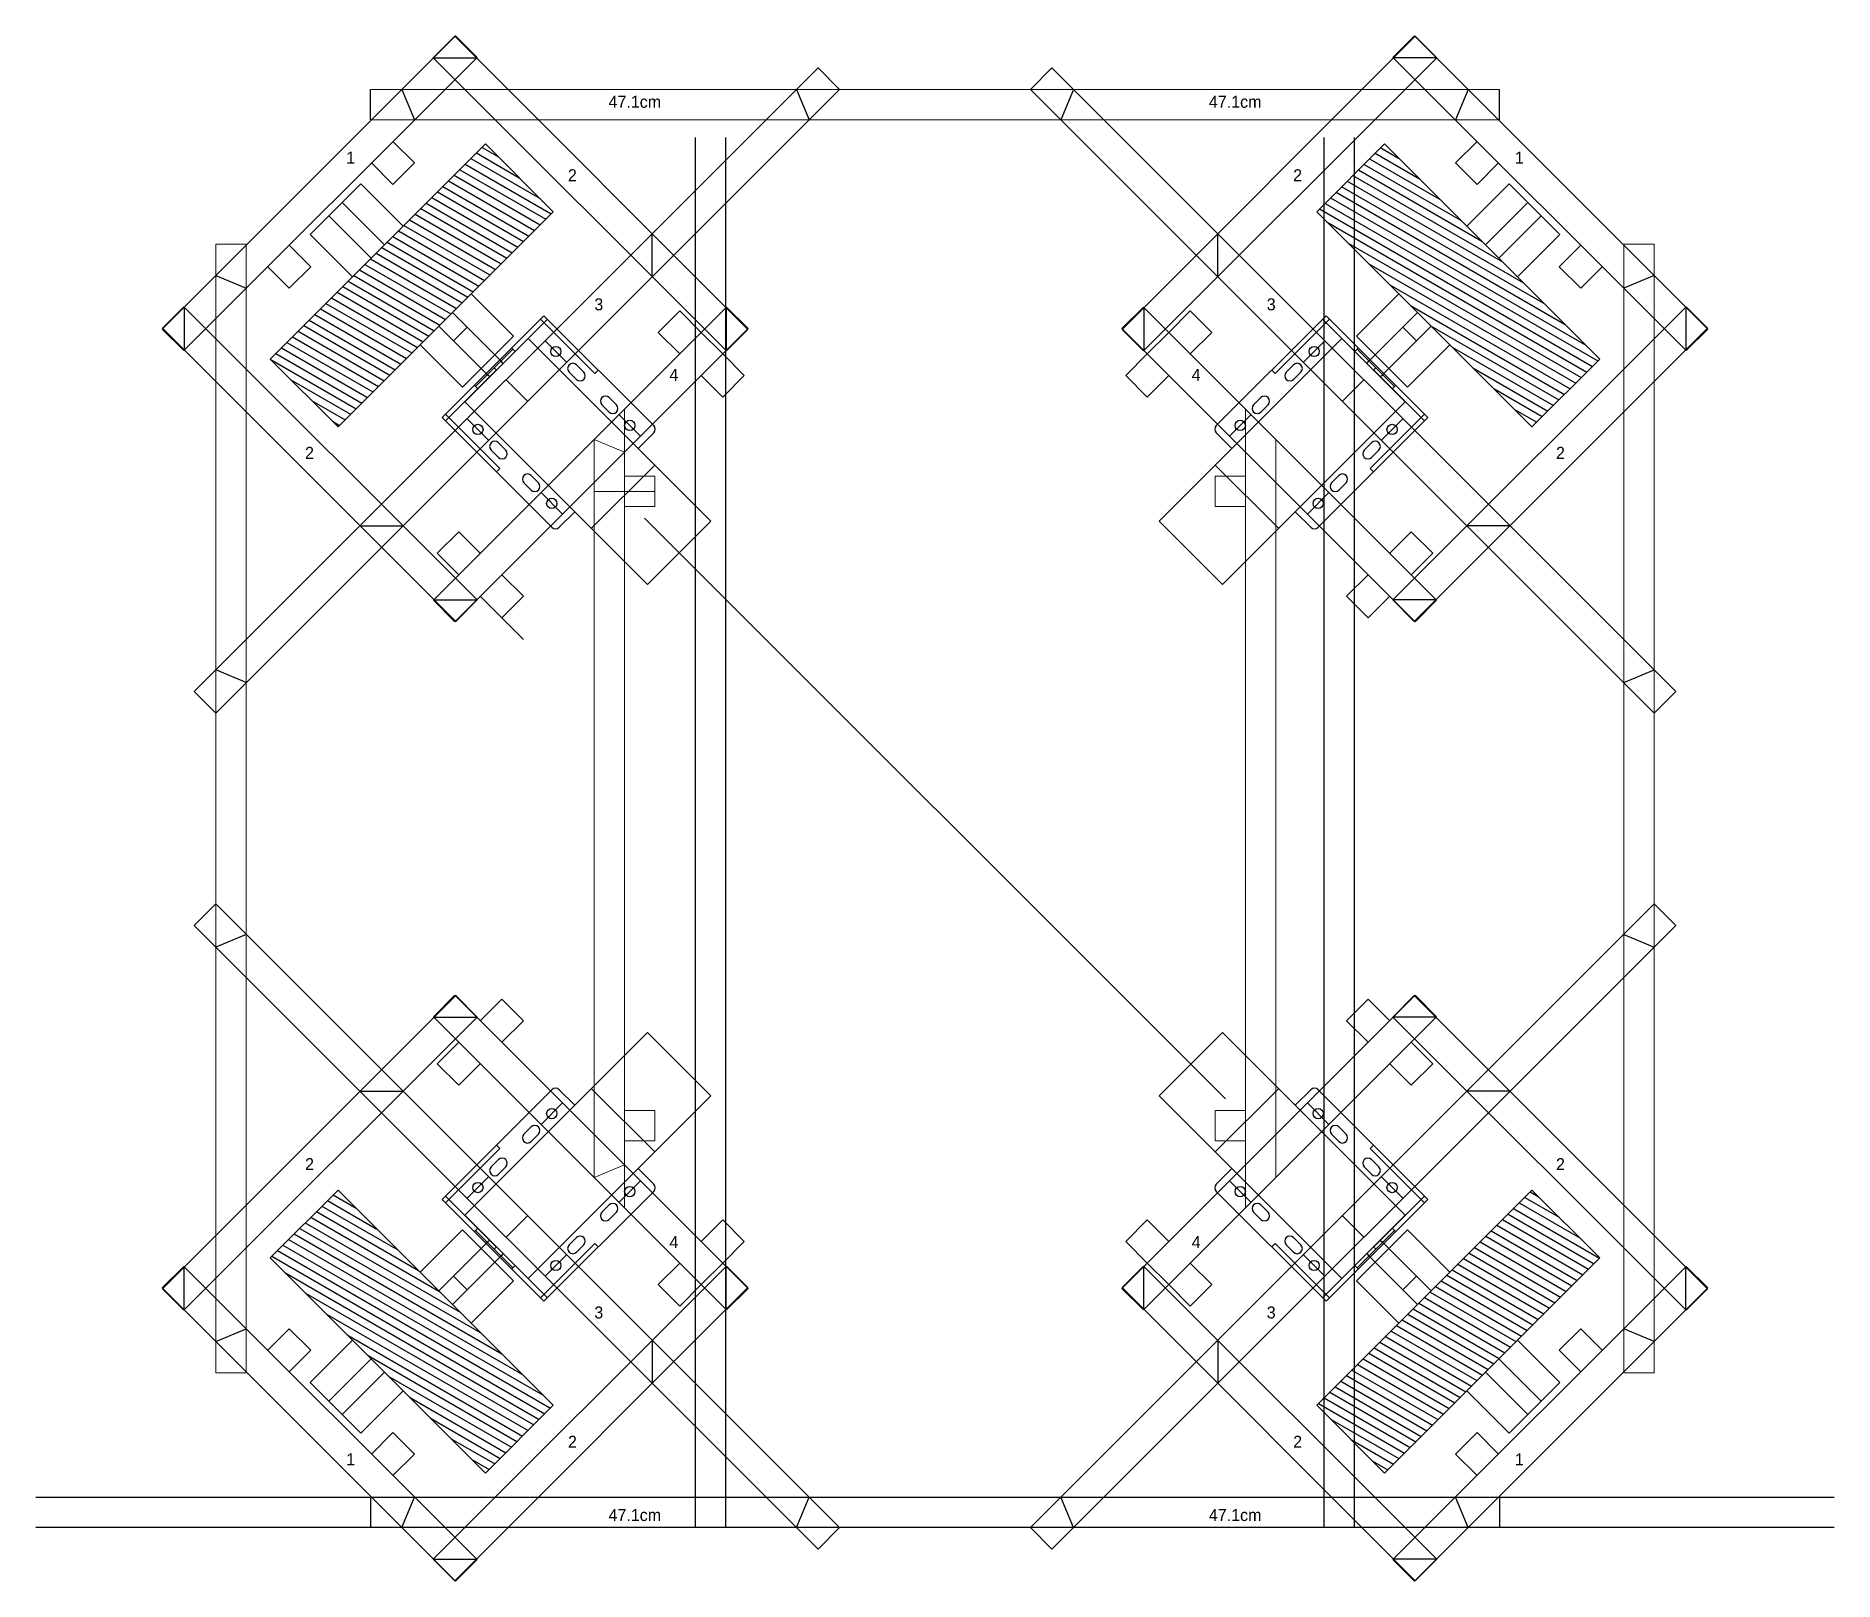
# Model space of a CAD drawing. Header units: millimetres. Extents: x -15418 to 43885, y -27590 to 23052.
# Drawn here: x -14274 to -13524, y 79 to 724 of the extents above; entities that cross this region are included whole.
import ezdxf

# ---------------------------------------------------------------- set-up
doc = ezdxf.new("R2010")
doc.units = ezdxf.units.MM
doc.header["$LTSCALE"] = 0.5
doc.linetypes.add('DASHEDX2', pattern=[38.1, 25.4, -12.7])
doc.layers.get('0').update_dxf_attribs({"lineweight": 5})
doc.layers.get('Defpoints').update_dxf_attribs({"color": 4})
for name, color, linetype in [('Layer1', 1, 'Continuous'), ('Layer2', 2, 'Continuous'), ('Layer3', 9, 'Continuous')]:
    doc.layers.add(name, color=color, linetype=linetype)
doc.layers.add('Layer5', color=51, linetype='Continuous', lineweight=5)
doc.layers.add('Layer6', color=7, linetype='DASHEDX2', lineweight=5)
pattern_1 = [(150, (-14154.2347, 671.841), (-1.5875, -2.74963), [])]

msp = doc.modelspace()

# ---------------------------------------------------------------- texts
at = {"layer": 'Layer1', "char_height": 5}
for s, width, insert, attachment_point in [('47.1cm', 7.906836, (-14034.9388, 698.9626), 1), ('47.1cm', 7.906836, (-13762.6024, 698.9626), 3), ('1', 7.452178, (-14144.3905, 675.6485), 1), ('1', 7.452178, (-13653.1507, 675.6485), 3), ('2', 7.452178, (-14051.8761, 668.3169), 1), ('2', 7.452178, (-13745.665, 668.3169), 3), ('3', 7.452178, (-14040.8715, 614.4431), 1), ('3', 7.452178, (-13756.6696, 614.4431), 3), ('4', 7.452178, (-14009.5491, 585.0256), 1), ('4', 7.452178, (-13787.9921, 585.0256), 3), ('2', 7.452178, (-14161.5245, 552.4817), 1), ('2', 7.452178, (-13636.0166, 552.4817), 3), ('2', 7.452178, (-14161.5245, 250.7019), 7), ('2', 7.452178, (-13636.0166, 250.7019), 9), ('4', 7.452178, (-14009.5491, 218.1581), 7), ('4', 7.452178, (-13787.9921, 218.1581), 9), ('3', 7.452178, (-14040.8715, 188.7406), 7), ('3', 7.452178, (-13756.6696, 188.7406), 9), ('2', 7.452178, (-14051.8761, 134.8668), 7), ('2', 7.452178, (-13745.665, 134.8668), 9), ('1', 7.452178, (-14144.3905, 127.5352), 7), ('1', 7.452178, (-13653.1507, 127.5352), 9), ('47.1cm', 7.906836, (-14034.9388, 104.2211), 7), ('47.1cm', 7.906836, (-13762.6024, 104.2211), 9)]:
    msp.add_mtext_dynamic_manual_height_columns(s, width=width, gutter_width=25, heights=[0], dxfattribs=dict(at, insert=insert, attachment_point=attachment_point))

# ---------------------------------------------------------------- hatches: boundary and pattern name
at = {"layer": 'Defpoints'}
h = msp.add_hatch(dxfattribs=at)
h.set_pattern_fill('ANSI31', color=256, angle=465)
h.set_pattern_definition(pattern_1)
h.paths.add_polyline_path([(-14057.9837, 650.6076), (-14086.268, 678.8918), (-14176.0706, 589.0893), (-14147.7863, 560.805)])
h = msp.add_hatch(dxfattribs=at)
h.set_pattern_fill('ANSI31', color=256, angle=465)
h.set_pattern_definition(pattern_1)
h.paths.add_polyline_path([(-13649.7549, 560.805), (-13621.4706, 589.0893), (-13711.2731, 678.8918), (-13739.5574, 650.6076)])
h = msp.add_hatch(dxfattribs=at)
h.set_pattern_fill('ANSI31', color=256, angle=465)
h.set_pattern_definition(pattern_1)
h.paths.add_polyline_path([(-14147.7863, 242.3787), (-14176.0706, 214.0944), (-14086.268, 124.2918), (-14057.9837, 152.5761)])
h = msp.add_hatch(dxfattribs=at)
h.set_pattern_fill('ANSI31', color=256, angle=465)
h.set_pattern_definition(pattern_1)
h.paths.add_polyline_path([(-13739.5574, 152.5761), (-13711.2731, 124.2918), (-13621.4706, 214.0944), (-13649.7549, 242.3787)])

# ---------------------------------------------------------------- linework, layer by layer
for p, q in [((-14086.268, 678.8918), (-14176.0706, 589.0893)), ((-14086.268, 678.8918), (-14176.0706, 589.0893)), ((-14057.9837, 650.6076), (-14086.268, 678.8918)), ((-13739.5574, 650.6076), (-13711.2731, 678.8918)), ((-13711.2731, 678.8918), (-13621.4706, 589.0893)), ((-13711.2731, 678.8918), (-13621.4706, 589.0893)), ((-14159.4536, 641.0616), (-14138.2404, 662.2748)), ((-14120.5627, 644.5972), (-14138.2404, 662.2748)), ((-13676.9785, 644.5972), (-13659.3008, 662.2748)), ((-13638.0876, 641.0616), (-13659.3008, 662.2748)), ((-14110.3097, 654.8502), (-14152.029, 613.1309)), ((-14152.029, 613.1309), (-14110.3097, 654.8502)), ((-13687.2315, 654.8502), (-13645.5122, 613.1309)), ((-13645.5122, 613.1309), (-13687.2315, 654.8502)), ((-14147.7863, 560.805), (-14057.9837, 650.6076)), ((-13649.7549, 560.805), (-13739.5574, 650.6076)), ((-14141.7759, 623.384), (-14159.4536, 641.0616)), ((-13655.7653, 623.384), (-13638.0876, 641.0616)), ((-14092.2784, 616.3129), (-14074.6008, 598.6352)), ((-13705.2627, 616.3129), (-13722.9404, 598.6352)), ((-14113.4916, 595.0997), (-14095.814, 577.422)), ((-14074.6008, 598.6352), (-14095.814, 577.422)), ((-13722.9404, 598.6352), (-13701.7272, 577.422)), ((-13684.0495, 595.0997), (-13701.7272, 577.422)), ((-14176.0706, 589.0893), (-14147.7863, 560.805)), ((-13621.4706, 589.0893), (-13649.7549, 560.805)), ((-14176.0706, 214.0944), (-14147.7863, 242.3787)), ((-14147.7863, 242.3787), (-14057.9837, 152.5761)), ((-13649.7549, 242.3787), (-13739.5574, 152.5761)), ((-13621.4706, 214.0944), (-13649.7549, 242.3787)), ((-14113.4916, 208.084), (-14095.814, 225.7617)), ((-14074.6008, 204.5485), (-14095.814, 225.7617)), ((-13722.9404, 204.5485), (-13701.7272, 225.7617)), ((-13684.0495, 208.084), (-13701.7272, 225.7617)), ((-14086.268, 124.2918), (-14176.0706, 214.0944)), ((-14086.268, 124.2918), (-14176.0706, 214.0944)), ((-13711.2731, 124.2918), (-13621.4706, 214.0944)), ((-13711.2731, 124.2918), (-13621.4706, 214.0944)), ((-14092.2784, 186.8708), (-14074.6008, 204.5485)), ((-13705.2627, 186.8708), (-13722.9404, 204.5485)), ((-14110.3097, 148.3335), (-14152.029, 190.0528)), ((-14152.029, 190.0528), (-14110.3097, 148.3335)), ((-13687.2315, 148.3335), (-13645.5122, 190.0528)), ((-13645.5122, 190.0528), (-13687.2315, 148.3335)), ((-14141.7759, 179.7997), (-14159.4536, 162.1221)), ((-13655.7653, 179.7997), (-13638.0876, 162.1221)), ((-14159.4536, 162.1221), (-14138.2404, 140.9088)), ((-14120.5627, 158.5865), (-14138.2404, 140.9088)), ((-13676.9785, 158.5865), (-13659.3008, 140.9088)), ((-13638.0876, 162.1221), (-13659.3008, 140.9088)), ((-14057.9837, 152.5761), (-14086.268, 124.2918)), ((-13739.5574, 152.5761), (-13711.2731, 124.2918))]:
    msp.add_line(p, q)
at = {"layer": 'Defpoints', "transparency": 33554661}
for p, q in [((-13998.6557, 101.5918), (-13998.6557, 681.5918)), ((-13985.9557, 101.5918), (-13985.9557, 681.5918)), ((-13736.4504, 101.5918), (-13736.4504, 681.5918)), ((-13723.7504, 101.5918), (-13723.7504, 681.5918))]:
    msp.add_line(p, q, dxfattribs=at)
at = {"layer": 'Defpoints'}
for p, q in [((-14061.8728, 607.1205), (-14104.2992, 564.6941)), ((-14060.4586, 605.7063), (-14102.885, 563.2799)), ((-14061.8728, 607.1205), (-14063.287, 605.7063)), ((-14063.287, 605.7063), (-14040.6596, 583.0789)), ((-14061.8728, 607.1205), (-14016.116, 561.3636)), ((-13735.6683, 607.1205), (-13781.4252, 561.3636)), ((-13734.2541, 605.7063), (-13756.8815, 583.0789)), ((-13737.0825, 605.7063), (-13694.6561, 563.2799)), ((-13735.6683, 607.1205), (-13693.2419, 564.6941)), ((-13735.6683, 607.1205), (-13734.2541, 605.7063)), ((-14073.8937, 592.2713), (-14075.3079, 593.6855)), ((-13723.6475, 592.2713), (-13722.2333, 593.6855)), ((-14048.3317, 586.7205), (-14045.2912, 583.6799)), ((-13749.2094, 586.7205), (-13752.25, 583.6799)), ((-14089.45, 576.7149), (-14090.8642, 578.1291)), ((-14051.3723, 583.6799), (-14048.3317, 580.6394)), ((-14040.6596, 583.0789), (-14039.2454, 584.4931)), ((-13756.8815, 583.0789), (-13758.2957, 584.4931)), ((-13746.1689, 583.6799), (-13749.2094, 580.6394)), ((-13708.0912, 576.7149), (-13706.6769, 578.1291)), ((-14037.7251, 570.0328), (-14034.6846, 566.9922)), ((-14034.6846, 573.0733), (-14031.644, 570.0328)), ((-13762.8566, 573.0733), (-13765.8971, 570.0328)), ((-13759.816, 570.0328), (-13762.8566, 566.9922)), ((-14104.2992, 564.6941), (-14102.885, 566.1083)), ((-14058.5424, 518.9372), (-14104.2992, 564.6941)), ((-14102.885, 566.1083), (-14080.2576, 543.4809)), ((-13738.9988, 518.9372), (-13693.2419, 564.6941)), ((-13694.6561, 566.1083), (-13717.2835, 543.4809)), ((-13693.2419, 564.6941), (-13694.6561, 566.1083)), ((-14016.116, 558.3231), (-14022.6213, 551.8177)), ((-13781.4252, 558.3231), (-13774.9198, 551.8177)), ((-14083.8992, 551.153), (-14080.8587, 548.1124)), ((-14080.8587, 554.1936), (-14077.8181, 551.153)), ((-13716.6825, 554.1936), (-13719.7231, 551.153)), ((-13713.6419, 551.153), (-13716.6825, 548.1124)), ((-14080.2576, 543.4809), (-14081.6718, 542.0667)), ((-14067.2115, 540.5464), (-14064.1709, 537.5058)), ((-13730.3297, 540.5464), (-13733.3702, 537.5058)), ((-13717.2835, 543.4809), (-13715.8693, 542.0667)), ((-14070.2521, 537.5058), (-14067.2115, 534.4653)), ((-13727.2891, 537.5058), (-13730.3297, 534.4653)), ((-14048.9964, 525.4426), (-14055.5018, 518.9372)), ((-13748.5447, 525.4426), (-13742.0394, 518.9372)), ((-14058.5424, 284.2465), (-14104.2992, 238.4896)), ((-14048.9964, 277.7411), (-14055.5018, 284.2465)), ((-13748.5447, 277.7411), (-13742.0394, 284.2465)), ((-13738.9988, 284.2465), (-13693.2419, 238.4896)), ((-14070.2521, 265.6778), (-14067.2115, 268.7184)), ((-14067.2115, 262.6373), (-14064.1709, 265.6778)), ((-13730.3297, 262.6373), (-13733.3702, 265.6778)), ((-13727.2891, 265.6778), (-13730.3297, 268.7184)), ((-14102.885, 237.0754), (-14080.2576, 259.7028)), ((-14083.8992, 252.0307), (-14080.8587, 255.0712)), ((-14080.2576, 259.7028), (-14081.6718, 261.117)), ((-13717.2835, 259.7028), (-13715.8693, 261.117)), ((-13694.6561, 237.0754), (-13717.2835, 259.7028)), ((-13713.6419, 252.0307), (-13716.6825, 255.0712)), ((-14080.8587, 248.9901), (-14077.8181, 252.0307)), ((-14016.116, 244.8606), (-14022.6213, 251.366)), ((-13781.4252, 244.8606), (-13774.9198, 251.366)), ((-13716.6825, 248.9901), (-13719.7231, 252.0307)), ((-14061.8728, 196.0632), (-14016.116, 241.8201)), ((-13735.6683, 196.0632), (-13781.4252, 241.8201)), ((-14061.8728, 196.0632), (-14104.2992, 238.4896)), ((-14104.2992, 238.4896), (-14102.885, 237.0754)), ((-14060.4586, 197.4774), (-14102.885, 239.9038)), ((-14037.7251, 233.1509), (-14034.6846, 236.1915)), ((-14034.6846, 230.1104), (-14031.644, 233.1509)), ((-13762.8566, 230.1104), (-13765.8971, 233.1509)), ((-13759.816, 233.1509), (-13762.8566, 236.1915)), ((-13737.0825, 197.4774), (-13694.6561, 239.9038)), ((-13735.6683, 196.0632), (-13693.2419, 238.4896)), ((-13693.2419, 238.4896), (-13694.6561, 237.0754)), ((-14089.45, 226.4688), (-14090.8642, 225.0546)), ((-13708.0912, 226.4688), (-13706.6769, 225.0546)), ((-14063.287, 197.4774), (-14040.6596, 220.1048)), ((-14051.3723, 219.5038), (-14048.3317, 222.5443)), ((-14048.3317, 216.4632), (-14045.2912, 219.5038)), ((-14040.6596, 220.1048), (-14039.2454, 218.6906)), ((-13756.8815, 220.1048), (-13758.2957, 218.6906)), ((-13734.2541, 197.4774), (-13756.8815, 220.1048)), ((-13749.2094, 216.4632), (-13752.25, 219.5038)), ((-13746.1689, 219.5038), (-13749.2094, 222.5443)), ((-14073.8937, 210.9124), (-14075.3079, 209.4982)), ((-13723.6475, 210.9124), (-13722.2333, 209.4982)), ((-14061.8728, 196.0632), (-14063.287, 197.4774)), ((-13735.6683, 196.0632), (-13734.2541, 197.4774))]:
    msp.add_line(p, q, dxfattribs=at)
for centre in [(-14056.9231, 592.2713), (-13740.6181, 592.2713), (-14026.0932, 561.4414), (-13771.4479, 561.4414), (-14089.45, 559.7443), (-13708.0912, 559.7443), (-14058.6201, 528.9145), (-13738.921, 528.9145), (-14058.6201, 274.2692), (-13738.921, 274.2692), (-14089.45, 243.4393), (-14026.0932, 241.7423), (-13771.4479, 241.7423), (-13708.0912, 243.4393), (-14056.9231, 210.9124), (-13740.6181, 210.9124)]:
    msp.add_circle(centre, 2.15, dxfattribs=at)
for centre, start, end in [((-14049.852, 585.2002), 45, 225), ((-13747.6891, 585.2002), 315, 135), ((-14046.8115, 582.1596), 225, 45), ((-13750.7297, 582.1596), 135, 315), ((-14036.2049, 571.553), 45, 225), ((-14033.1643, 568.5125), 225, 45), ((-13764.3769, 568.5125), 135, 315), ((-13761.3363, 571.553), 315, 135), ((-14017.6362, 559.8433), 315, 45), ((-13779.9049, 559.8433), 135, 225), ((-14082.3789, 552.6733), 45, 225), ((-14079.3384, 549.6327), 225, 45), ((-13718.2028, 549.6327), 135, 315), ((-13715.1622, 552.6733), 315, 135), ((-14068.7318, 539.0261), 45, 225), ((-13728.8094, 539.0261), 315, 135), ((-14065.6912, 535.9856), 225, 45), ((-13731.8499, 535.9856), 135, 315), ((-14057.0221, 520.4575), 225, 315), ((-13740.5191, 520.4575), 225, 315), ((-14057.0221, 282.7262), 45, 135), ((-13740.5191, 282.7262), 45, 135), ((-14068.7318, 264.1576), 135, 315), ((-14065.6912, 267.1981), 315, 135), ((-13731.8499, 267.1981), 45, 225), ((-13728.8094, 264.1576), 225, 45), ((-14079.3384, 253.551), 315, 135), ((-13718.2028, 253.551), 45, 225), ((-14082.3789, 250.5104), 135, 315), ((-13715.1622, 250.5104), 225, 45), ((-14017.6362, 243.3403), 315, 45), ((-13779.9049, 243.3403), 135, 225), ((-14036.2049, 231.6306), 135, 315), ((-14033.1643, 234.6712), 315, 135), ((-13764.3769, 234.6712), 45, 225), ((-13761.3363, 231.6306), 225, 45), ((-14049.852, 217.9835), 135, 315), ((-14046.8115, 221.024), 315, 135), ((-13750.7297, 221.024), 45, 225), ((-13747.6891, 217.9835), 225, 45)]:
    msp.add_arc(centre, 2.15, start, end, dxfattribs=at)
at = {"layer": 'Layer1'}
for p, q in [((-14099.1197, 723.8462), (-14108.0999, 714.8659)), ((-13976.7902, 601.5167), (-14099.1197, 723.8462)), ((-13820.7509, 601.5167), (-13698.4215, 723.8462)), ((-13698.4215, 723.8462), (-13689.4412, 714.8659)), ((-13985.7705, 592.5364), (-14108.0999, 714.8659)), ((-14107.9762, 714.7422), (-14090.0157, 714.7422)), ((-13811.7707, 592.5364), (-13689.4412, 714.8659)), ((-13689.565, 714.7422), (-13707.5255, 714.7422)), ((-14207.7843, 450.3903), (-13947.569, 710.6056)), ((-13947.569, 710.6056), (-13938.5888, 701.6253)), ((-13849.9721, 710.6056), (-13858.9524, 701.6253)), ((-13589.7568, 450.3903), (-13849.9721, 710.6056)), ((-14198.8041, 441.41), (-13938.5888, 701.6253)), ((-14121.1265, 701.5918), (-14115.866, 688.8918)), ((-13956.5828, 701.5918), (-13951.3223, 688.8918)), ((-13598.7371, 441.41), (-13858.9524, 701.6253)), ((-13840.9584, 701.5918), (-13846.2189, 688.8918)), ((-13676.4147, 701.5918), (-13681.6752, 688.8918)), ((-14124.8463, 679.9116), (-14115.866, 670.9313)), ((-13672.6949, 679.9116), (-13681.6752, 670.9313)), ((-14124.8463, 661.9511), (-14133.8265, 670.9313)), ((-14115.866, 670.9313), (-14124.8463, 661.9511)), ((-13681.6752, 670.9313), (-13672.6949, 661.9511)), ((-13672.6949, 661.9511), (-13663.7147, 670.9313)), ((-14016.7241, 623.49), (-14016.7241, 641.4505)), ((-13780.8171, 623.49), (-13780.8171, 641.4505)), ((-14159.1298, 627.6675), (-14168.1101, 636.6478)), ((-13638.4113, 627.6675), (-13629.4311, 636.6478)), ((-14198.7706, 623.9478), (-14186.0706, 618.6873)), ((-14177.0903, 627.6675), (-14168.1101, 618.6873)), ((-14168.1101, 618.6873), (-14159.1298, 627.6675)), ((-13629.4311, 618.6873), (-13638.4113, 627.6675)), ((-13620.4508, 627.6675), (-13629.4311, 618.6873)), ((-13598.7706, 623.9478), (-13611.4706, 618.6873)), ((-14221.0249, 601.9409), (-14212.0446, 610.9212)), ((-14212.0446, 610.9212), (-14089.7152, 488.5917)), ((-14211.9209, 610.7975), (-14211.9209, 592.8369)), ((-14108.0116, 488.5033), (-13985.6821, 610.8328)), ((-13985.8942, 610.6207), (-13985.8942, 592.6602)), ((-13985.6821, 610.8328), (-13976.7018, 601.8526)), ((-13811.8591, 610.8328), (-13820.8393, 601.8526)), ((-13689.5296, 488.5033), (-13811.8591, 610.8328)), ((-13811.6469, 610.6207), (-13811.6469, 592.6602)), ((-13585.4965, 610.9212), (-13707.826, 488.5917)), ((-13585.6203, 610.7975), (-13585.6203, 592.8369)), ((-13576.5163, 601.9409), (-13585.4965, 610.9212)), ((-14221.0249, 601.9409), (-14098.6954, 479.6115)), ((-14099.5616, 596.726), (-14093.9048, 602.3829)), ((-14099.0313, 479.5231), (-13976.7018, 601.8526)), ((-14093.9048, 602.3829), (-14079.7626, 588.2408)), ((-13996.2887, 600.2262), (-13987.3084, 591.246)), ((-13976.7902, 601.5167), (-13985.7705, 592.5364)), ((-13698.5099, 479.5231), (-13820.8393, 601.8526)), ((-13820.7509, 601.5167), (-13811.7707, 592.5364)), ((-13801.2525, 600.2262), (-13810.2327, 591.246)), ((-13703.6364, 602.3829), (-13717.7785, 588.2408)), ((-13697.9795, 596.726), (-13703.6364, 602.3829)), ((-13576.5163, 601.9409), (-13698.8457, 479.6115)), ((-14085.4195, 582.5839), (-14099.5616, 596.726)), ((-14094.8594, 571.3055), (-14068.4843, 597.6806)), ((-14090.3692, 577.6341), (-14074.8129, 593.1905)), ((-14073.8937, 592.2713), (-14074.8129, 593.1905)), ((-14068.4843, 597.6806), (-13992.2582, 521.4545)), ((-14052.433, 587.7811), (-14061.4132, 596.7614)), ((-13729.0569, 597.6806), (-13805.283, 521.4545)), ((-13745.1082, 587.7811), (-13736.1279, 596.7614)), ((-13702.6818, 571.3055), (-13729.0569, 597.6806)), ((-13723.6475, 592.2713), (-13722.7283, 593.1905)), ((-13707.1719, 577.6341), (-13722.7283, 593.1905)), ((-13712.1217, 582.5839), (-13697.9795, 596.726)), ((-14081.6718, 584.4931), (-14082.5911, 585.4123)), ((-14078.8434, 587.3215), (-14079.7626, 588.2408)), ((-13810.2327, 591.246), (-13819.213, 582.2657)), ((-13718.6978, 587.3215), (-13717.7785, 588.2408)), ((-13715.8693, 584.4931), (-13714.9501, 585.4123)), ((-14089.45, 576.7149), (-14090.3692, 577.6341)), ((-14084.5003, 581.6647), (-14085.4195, 582.5839)), ((-14077.6767, 580.4979), (-14068.6964, 571.5177)), ((-13819.213, 582.2657), (-13810.2327, 573.2854)), ((-13810.2327, 573.2854), (-13801.2525, 582.2657)), ((-13719.8645, 580.4979), (-13728.8447, 571.5177)), ((-13713.0409, 581.6647), (-13712.1217, 582.5839)), ((-13708.0912, 576.7149), (-13707.1719, 577.6341)), ((-14094.8594, 571.3055), (-14018.6333, 495.0794)), ((-13702.6818, 571.3055), (-13778.9079, 495.0794)), ((-14084.9599, 555.2542), (-14093.9401, 564.2345)), ((-14021.6031, 556.9513), (-14030.5834, 565.9315)), ((-13775.9381, 556.9513), (-13766.9578, 565.9315)), ((-13712.5813, 555.2542), (-13703.601, 564.2345)), ((-14042.0738, 518.52), (-14015.6988, 544.8951)), ((-13755.4673, 518.52), (-13781.8424, 544.8951)), ((-14054.13, 524.4244), (-14063.1103, 533.4046)), ((-13743.4111, 524.4244), (-13734.4309, 533.4046)), ((-14138.6293, 519.5453), (-14120.6688, 519.5453)), ((-14019.906, 522.7273), (-13777.6351, 280.4564)), ((-14018.6333, 495.0794), (-13992.2582, 521.4545)), ((-13778.9079, 495.0794), (-13805.283, 521.4545)), ((-13658.9119, 519.5453), (-13676.8724, 519.5453)), ((-13718.0967, 499.1099), (-13727.077, 490.1297)), ((-14108.0116, 488.5033), (-14099.0313, 479.5231)), ((-14107.7994, 488.7155), (-14089.8389, 488.7155)), ((-14098.6954, 479.6115), (-14089.7152, 488.5917)), ((-13727.077, 490.1297), (-13718.0967, 481.1494)), ((-13718.0967, 481.1494), (-13709.1165, 490.1297)), ((-13698.8457, 479.6115), (-13707.826, 488.5917)), ((-13689.7417, 488.7155), (-13707.7023, 488.7155)), ((-13689.5296, 488.5033), (-13698.5099, 479.5231)), ((-14070.4642, 472.1692), (-14079.4444, 481.1494)), ((-14186.0706, 454.1435), (-14198.7706, 459.404)), ((-13611.4706, 454.1435), (-13598.7706, 459.404)), ((-14198.8041, 441.41), (-14207.7843, 450.3903)), ((-13598.7371, 441.41), (-13589.7568, 450.3903)), ((-14198.8041, 361.7737), (-14207.7843, 352.7934)), ((-14198.8041, 361.7737), (-13938.5888, 101.5584)), ((-13598.7371, 361.7737), (-13858.9524, 101.5584)), ((-13598.7371, 361.7737), (-13589.7568, 352.7934)), ((-14207.7843, 352.7934), (-13947.569, 92.5781)), ((-13589.7568, 352.7934), (-13849.9721, 92.5781)), ((-14186.0706, 349.0402), (-14198.7706, 343.7797)), ((-13611.4706, 349.0402), (-13598.7706, 343.7797)), ((-14221.0249, 201.2427), (-14098.6954, 323.5722)), ((-14108.0116, 314.6803), (-14099.0313, 323.6606)), ((-14099.0313, 323.6606), (-13976.7018, 201.3311)), ((-14098.6954, 323.5722), (-14089.7152, 314.592)), ((-13698.5099, 323.6606), (-13820.8393, 201.3311)), ((-13698.8457, 323.5722), (-13707.826, 314.592)), ((-13576.5163, 201.2427), (-13698.8457, 323.5722)), ((-13689.5296, 314.6803), (-13698.5099, 323.6606)), ((-14079.4444, 322.0343), (-14088.4247, 313.054)), ((-14070.4642, 313.054), (-14079.4444, 322.0343)), ((-13727.077, 313.054), (-13718.0967, 322.0343)), ((-13718.0967, 322.0343), (-13709.1165, 313.054)), ((-14212.0446, 192.2625), (-14089.7152, 314.592)), ((-14108.0116, 314.6803), (-13985.6821, 192.3509)), ((-14107.7994, 314.4682), (-14089.8389, 314.4682)), ((-14094.8594, 231.8781), (-14018.6333, 308.1042)), ((-14079.4444, 304.0737), (-14070.4642, 313.054)), ((-14018.6333, 308.1042), (-13992.2582, 281.7292)), ((-13689.5296, 314.6803), (-13811.8591, 192.3509)), ((-13778.9079, 308.1042), (-13805.283, 281.7292)), ((-13702.6818, 231.8781), (-13778.9079, 308.1042)), ((-13718.0967, 304.0737), (-13727.077, 313.054)), ((-13585.4965, 192.2625), (-13707.826, 314.592)), ((-13689.7417, 314.4682), (-13707.7023, 314.4682)), ((-14138.6293, 283.6384), (-14120.6688, 283.6384)), ((-14068.4843, 205.5031), (-13992.2582, 281.7292)), ((-14054.13, 278.7593), (-14063.1103, 269.7791)), ((-14042.0738, 284.6637), (-14015.6988, 258.2886)), ((-13729.0569, 205.5031), (-13805.283, 281.7292)), ((-13755.4673, 284.6637), (-13781.8424, 258.2886)), ((-13743.4111, 278.7593), (-13734.4309, 269.7791)), ((-13658.9119, 283.6384), (-13676.8724, 283.6384)), ((-14084.9599, 247.9295), (-14093.9401, 238.9492)), ((-13712.5813, 247.9295), (-13703.601, 238.9492)), ((-14021.6031, 246.2324), (-14030.5834, 237.2521)), ((-13775.9381, 246.2324), (-13766.9578, 237.2521)), ((-14094.8594, 231.8781), (-14068.4843, 205.5031)), ((-14089.45, 226.4688), (-14090.3692, 225.5495)), ((-14090.3692, 225.5495), (-14074.8129, 209.9932)), ((-14077.6767, 222.6857), (-14068.6964, 231.666)), ((-13987.3084, 229.8982), (-13996.2887, 220.918)), ((-13978.3282, 220.918), (-13987.3084, 229.8982)), ((-13819.213, 220.918), (-13810.2327, 229.8982)), ((-13810.2327, 229.8982), (-13801.2525, 220.918)), ((-13702.6818, 231.8781), (-13729.0569, 205.5031)), ((-13719.8645, 222.6857), (-13728.8447, 231.666)), ((-13707.1719, 225.5495), (-13722.7283, 209.9932)), ((-13708.0912, 226.4688), (-13707.1719, 225.5495)), ((-14085.4195, 220.5998), (-14099.5616, 206.4576)), ((-14084.5003, 221.519), (-14085.4195, 220.5998)), ((-14081.6718, 218.6906), (-14082.5911, 217.7714)), ((-13987.3084, 211.9377), (-13978.3282, 220.918)), ((-13810.2327, 211.9377), (-13819.213, 220.918)), ((-13715.8693, 218.6906), (-13714.9501, 217.7714)), ((-13713.0409, 221.519), (-13712.1217, 220.5998)), ((-13712.1217, 220.5998), (-13697.9795, 206.4576)), ((-14211.9209, 192.3862), (-14211.9209, 210.3467)), ((-13985.7705, 210.6473), (-14108.0999, 88.3178)), ((-14093.9048, 200.8008), (-14079.7626, 214.9429)), ((-14078.8434, 215.8622), (-14079.7626, 214.9429)), ((-14073.8937, 210.9124), (-14074.8129, 209.9932)), ((-14052.433, 215.4025), (-14061.4132, 206.4223)), ((-13996.2887, 202.9575), (-13987.3084, 211.9377)), ((-13985.8942, 192.563), (-13985.8942, 210.5235)), ((-13976.7902, 201.667), (-13985.7705, 210.6473)), ((-13820.7509, 201.667), (-13811.7707, 210.6473)), ((-13811.7707, 210.6473), (-13689.4412, 88.3178)), ((-13811.6469, 192.563), (-13811.6469, 210.5235)), ((-13801.2525, 202.9575), (-13810.2327, 211.9377)), ((-13745.1082, 215.4025), (-13736.1279, 206.4223)), ((-13723.6475, 210.9124), (-13722.7283, 209.9932)), ((-13718.6978, 215.8622), (-13717.7785, 214.9429)), ((-13703.6364, 200.8008), (-13717.7785, 214.9429)), ((-13585.6203, 192.3862), (-13585.6203, 210.3467)), ((-14099.5616, 206.4576), (-14093.9048, 200.8008)), ((-13697.9795, 206.4576), (-13703.6364, 200.8008)), ((-14221.0249, 201.2427), (-14212.0446, 192.2625)), ((-13976.7902, 201.667), (-14099.1197, 79.3375)), ((-13985.6821, 192.3509), (-13976.7018, 201.3311)), ((-13811.8591, 192.3509), (-13820.8393, 201.3311)), ((-13820.7509, 201.667), (-13698.4215, 79.3375)), ((-13576.5163, 201.2427), (-13585.4965, 192.2625)), ((-14198.7706, 179.2359), (-14186.0706, 184.4964)), ((-14177.0903, 175.5162), (-14168.1101, 184.4964)), ((-14168.1101, 184.4964), (-14159.1298, 175.5162)), ((-13629.4311, 184.4964), (-13638.4113, 175.5162)), ((-13620.4508, 175.5162), (-13629.4311, 184.4964)), ((-13598.7706, 179.2359), (-13611.4706, 184.4964)), ((-14159.1298, 175.5162), (-14168.1101, 166.5359)), ((-14016.7241, 179.6937), (-14016.7241, 161.7331)), ((-13780.8171, 179.6937), (-13780.8171, 161.7331)), ((-13638.4113, 175.5162), (-13629.4311, 166.5359)), ((-14124.8463, 141.2326), (-14133.8265, 132.2524)), ((-14115.866, 132.2524), (-14124.8463, 141.2326)), ((-13681.6752, 132.2524), (-13672.6949, 141.2326)), ((-13672.6949, 141.2326), (-13663.7147, 132.2524)), ((-14124.8463, 123.2721), (-14115.866, 132.2524)), ((-13672.6949, 123.2721), (-13681.6752, 132.2524)), ((-14121.1265, 101.5918), (-14115.866, 114.2918)), ((-13956.5828, 101.5918), (-13951.3223, 114.2918)), ((-13840.9584, 101.5918), (-13846.2189, 114.2918)), ((-13676.4147, 101.5918), (-13681.6752, 114.2918)), ((-13947.569, 92.5781), (-13938.5888, 101.5584)), ((-13849.9721, 92.5781), (-13858.9524, 101.5584)), ((-14099.1197, 79.3375), (-14108.0999, 88.3178)), ((-14107.9762, 88.4415), (-14090.0157, 88.4415)), ((-13689.565, 88.4415), (-13707.5255, 88.4415)), ((-13698.4215, 79.3375), (-13689.4412, 88.3178))]:
    msp.add_line(p, q, dxfattribs=at)
at = {"layer": 'Layer1', "transparency": 33554661}
for p, q in [((-14273.7706, 114.2918), (-13523.7706, 114.2918)), ((-13523.7706, 101.5918), (-14273.7706, 101.5918))]:
    msp.add_line(p, q, dxfattribs=at)
at = {"layer": 'Layer2'}
for p, q in [((-14128.3409, 636.819), (-14146.0185, 654.4967)), ((-13669.2003, 636.819), (-13651.5226, 654.4967)), ((-14133.9977, 631.1621), (-14151.6754, 648.8398)), ((-13663.5434, 631.1621), (-13645.8658, 648.8398)), ((-14100.0566, 608.5347), (-14082.3789, 590.857)), ((-13697.4846, 608.5347), (-13715.1622, 590.857)), ((-14105.7135, 602.8779), (-14088.0358, 585.2002)), ((-13691.8277, 602.8779), (-13709.5054, 585.2002)), ((-14105.7135, 200.3058), (-14088.0358, 217.9835)), ((-13691.8277, 200.3058), (-13709.5054, 217.9835)), ((-14100.0566, 194.649), (-14082.3789, 212.3266)), ((-13697.4846, 194.649), (-13715.1622, 212.3266)), ((-14133.9977, 172.0215), (-14151.6754, 154.3439)), ((-14128.3409, 166.3647), (-14146.0185, 148.687)), ((-13669.2003, 166.3647), (-13651.5226, 148.687)), ((-13663.5434, 172.0215), (-13645.8658, 154.3439))]:
    msp.add_line(p, q, dxfattribs=at)
at = {"layer": 'Layer3'}
for p, q in [((-14134.2706, 688.8918), (-14134.2706, 701.5918)), ((-13663.2706, 688.8918), (-13663.2706, 701.5918)), ((-14005.2689, 609.2065), (-14014.2492, 600.2262)), ((-13996.2887, 600.2262), (-14005.2689, 609.2065)), ((-13801.2525, 600.2262), (-13792.2722, 609.2065)), ((-13792.2722, 609.2065), (-13783.292, 600.2262)), ((-14014.2492, 600.2262), (-14005.2689, 591.246)), ((-13783.292, 600.2262), (-13792.2722, 591.246)), ((-14106.3852, 508.0902), (-14097.405, 517.0705)), ((-14097.405, 517.0705), (-14088.4247, 508.0902)), ((-13700.1362, 517.0705), (-13709.1165, 508.0902)), ((-13691.156, 508.0902), (-13700.1362, 517.0705)), ((-14097.405, 499.1099), (-14106.3852, 508.0902)), ((-13700.1362, 499.1099), (-13691.156, 508.0902)), ((-14097.405, 304.0737), (-14106.3852, 295.0935)), ((-13700.1362, 304.0737), (-13691.156, 295.0935)), ((-14106.3852, 295.0935), (-14097.405, 286.1132)), ((-14097.405, 286.1132), (-14088.4247, 295.0935)), ((-13700.1362, 286.1132), (-13709.1165, 295.0935)), ((-13691.156, 295.0935), (-13700.1362, 286.1132)), ((-14014.2492, 202.9575), (-14005.2689, 211.9377)), ((-13783.292, 202.9575), (-13792.2722, 211.9377)), ((-14005.2689, 193.9772), (-14014.2492, 202.9575)), ((-13996.2887, 202.9575), (-14005.2689, 193.9772)), ((-13801.2525, 202.9575), (-13792.2722, 193.9772)), ((-13792.2722, 193.9772), (-13783.292, 202.9575)), ((-14134.2706, 114.2918), (-14134.2706, 101.5918)), ((-13663.2706, 114.2918), (-13663.2706, 101.5918))]:
    msp.add_line(p, q, dxfattribs=at)
at = {"layer": 'Layer5'}
for p, q in [((-14221.1133, 601.6051), (-14098.7838, 723.9345)), ((-14098.7838, 723.9345), (-14089.8036, 714.9543)), ((-13698.7574, 723.9345), (-13707.7376, 714.9543)), ((-13576.4279, 601.6051), (-13698.7574, 723.9345)), ((-14212.133, 592.6248), (-14089.8036, 714.9543)), ((-13585.4081, 592.6248), (-13707.7376, 714.9543)), ((-14134.2706, 701.5918), (-13898.7706, 701.5918)), ((-13663.2706, 701.5918), (-13898.7706, 701.5918)), ((-14134.2706, 688.8918), (-13898.7706, 688.8918)), ((-13663.2706, 688.8918), (-13898.7706, 688.8918)), ((-14198.7706, 401.5918), (-14198.7706, 637.0918)), ((-14186.0706, 637.0918), (-14198.7706, 637.0918)), ((-14186.0706, 401.5918), (-14186.0706, 637.0918)), ((-13611.4706, 401.5918), (-13611.4706, 637.0918)), ((-13611.4706, 637.0918), (-13598.7706, 637.0918)), ((-13598.7706, 401.5918), (-13598.7706, 637.0918)), ((-14221.1133, 601.6051), (-14212.133, 592.6248)), ((-13576.4279, 601.6051), (-13585.4081, 592.6248)), ((-14040.9706, 555.5443), (-14028.2706, 568.2443)), ((-14028.2706, 568.2443), (-14028.2706, 234.9394)), ((-13769.2706, 234.9394), (-13769.2706, 568.2443)), ((-13756.5706, 555.5443), (-13769.2706, 568.2443)), ((-14040.9706, 555.5443), (-14040.9706, 247.6394)), ((-14028.2706, 550.2838), (-14040.9706, 555.5443)), ((-13756.5706, 247.6394), (-13756.5706, 555.5443)), ((-14015.5706, 540.2418), (-14028.2706, 540.2418)), ((-14015.5706, 540.2418), (-14015.5706, 527.5418)), ((-13781.9706, 527.5418), (-13781.9706, 540.2418)), ((-13781.9706, 540.2418), (-13769.2706, 540.2418)), ((-14028.2706, 533.8918), (-14040.9706, 533.8918)), ((-14015.5706, 533.8918), (-14028.2706, 533.8918)), ((-14028.2706, 527.5418), (-14015.5706, 527.5418)), ((-13781.9706, 527.5418), (-13769.2706, 527.5418)), ((-14198.7706, 401.5918), (-14198.7706, 166.0918)), ((-14186.0706, 401.5918), (-14186.0706, 166.0918)), ((-13611.4706, 401.5918), (-13611.4706, 166.0918)), ((-13598.7706, 401.5918), (-13598.7706, 166.0918)), ((-14028.2706, 275.6418), (-14015.5706, 275.6418)), ((-14015.5706, 275.6418), (-14015.5706, 262.9418)), ((-13781.9706, 262.9418), (-13781.9706, 275.6418)), ((-13781.9706, 275.6418), (-13769.2706, 275.6418)), ((-14015.5706, 262.9418), (-14028.2706, 262.9418)), ((-13781.9706, 262.9418), (-13769.2706, 262.9418)), ((-14028.2706, 252.8999), (-14040.9706, 247.6394)), ((-14040.9706, 247.6394), (-14028.2706, 234.9394)), ((-13756.5706, 247.6394), (-13769.2706, 234.9394)), ((-14221.1133, 201.5786), (-14212.133, 210.5589)), ((-14212.133, 210.5589), (-14089.8036, 88.2294)), ((-13585.4081, 210.5589), (-13707.7376, 88.2294)), ((-13576.4279, 201.5786), (-13585.4081, 210.5589)), ((-14221.1133, 201.5786), (-14098.7838, 79.2491)), ((-13576.4279, 201.5786), (-13698.7574, 79.2491)), ((-14186.0706, 166.0918), (-14198.7706, 166.0918)), ((-13611.4706, 166.0918), (-13598.7706, 166.0918)), ((-14134.2706, 114.2918), (-13898.7706, 114.2918)), ((-13663.2706, 114.2918), (-13898.7706, 114.2918)), ((-14134.2706, 101.5918), (-13898.7706, 101.5918)), ((-13663.2706, 101.5918), (-13898.7706, 101.5918)), ((-14098.7838, 79.2491), (-14089.8036, 88.2294)), ((-13698.7574, 79.2491), (-13707.7376, 88.2294))]:
    msp.add_line(p, q, dxfattribs=at)
at = {"layer": 'Layer6'}
for p, q in [((-13987.3084, 591.246), (-13978.3282, 582.2657)), ((-13987.3084, 573.2854), (-13996.2887, 582.2657)), ((-13978.3282, 582.2657), (-13987.3084, 573.2854)), ((-14079.4444, 499.1099), (-14070.4642, 490.1297)), ((-14079.4444, 481.1494), (-14088.4247, 490.1297)), ((-14070.4642, 490.1297), (-14079.4444, 481.1494))]:
    msp.add_line(p, q, dxfattribs=at)

msp.set_redraw_order([(e.dxf.handle, doc.entitydb.next_handle()) for e in msp.query("TEXT MTEXT ATTDEF DIMENSION ARC_DIMENSION")])  # texts and dimensions are drawn at this point

doc.saveas('drawing.dxf')
